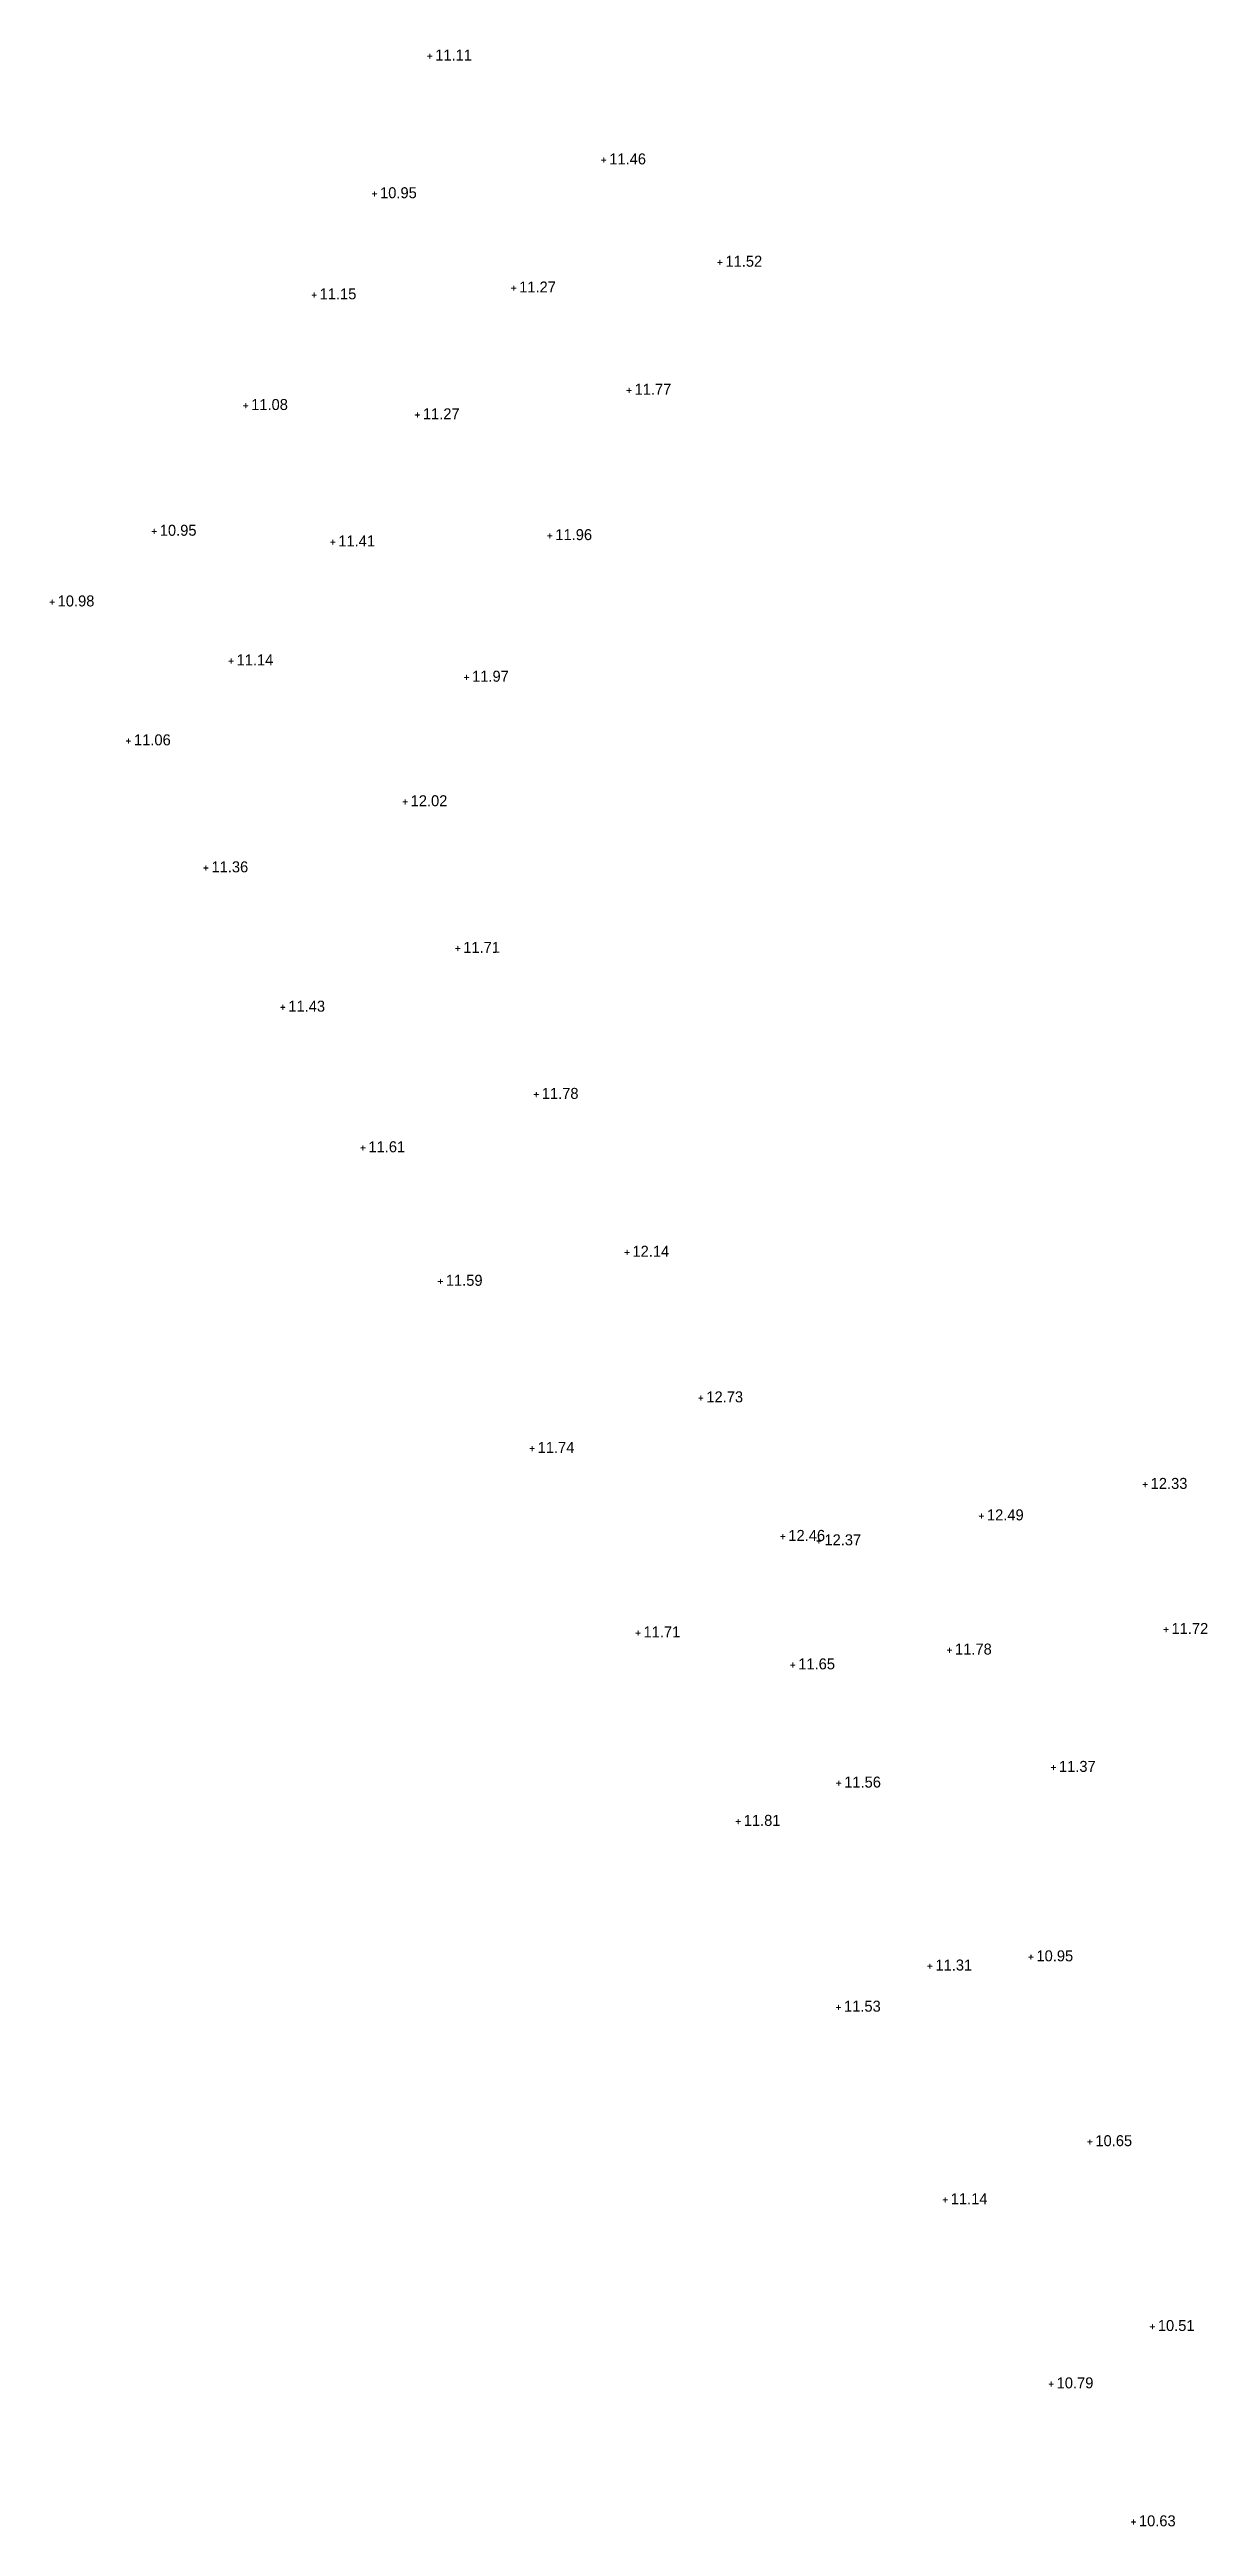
# Model space of a CAD drawing. Header units: metres. Extents: x 119225 to 119868, y 6148173 to 6148690.
# Drawn here: x 119225 to 119435.9, y 6148239.2 to 6148690.1 of the extents above; entities that cross this region are included whole.
import ezdxf
from ezdxf.enums import TextEntityAlignment as Align

# ---------------------------------------------------------------- set-up
doc = ezdxf.new("R2010")
doc.units = ezdxf.units.M
doc.layers.get('0').update_dxf_attribs({"linetype": 'CONTINUOUS'})
doc.layers.add('Z_bef', color=4, linetype='CONTINUOUS')
doc.styles.add('FISO', font='FISO')
doc.styles.add('ISO', font='ISO')

# ---------------------------------------------------------------- blocks, each defined once
blk = doc.blocks.new('_MPLUSZH')
at = {"color": 1, "style": 'ISO'}
blk.add_text('+', height=2, dxfattribs=at).set_placement((0, 0), align=Align.MIDDLE)
at = {"style": 'FISO'}
blk.add_attdef('PLUSHÖJD', (1, -1), '', height=2, dxfattribs=at)

msp = doc.modelspace()

# ---------------------------------------------------------------- block references
at = {"layer": 'Z_bef', "extrusion": (1.41091e-08, -2.66725e-08, 1)}
ref = msp.add_blockref('_MPLUSZH', (119294.25, 6148689.12, -0.16), dxfattribs=dict(at, xscale=0.9999947511315105, yscale=0.9999947511315105, zscale=0.9999947511315105, rotation=0.0449887309207433))
ref.add_attrib('PLUSHÖJD', '11.11', (119295.25, 6148688.12, -0.16), dxfattribs={"layer": '0', "extrusion": (1.41091e-08, -2.66725e-08, 1), "height": 2, "rotation": 0.045, "style": 'FISO', "oblique": 360})
ref = msp.add_blockref('_MPLUSZH', (119325.94, 6148670.21, -0.16), dxfattribs=dict(at, xscale=0.9999947511315105, yscale=0.9999947511315105, zscale=0.9999947511315105, rotation=0.0449887309207433))
ref.add_attrib('PLUSHÖJD', '11.46', (119326.95, 6148669.21, -0.16), dxfattribs={"layer": '0', "extrusion": (1.41091e-08, -2.66725e-08, 1), "height": 2, "rotation": 0.045, "style": 'FISO', "oblique": 360})
ref = msp.add_blockref('_MPLUSZH', (119284.2, 6148664.05, -0.16), dxfattribs=dict(at, xscale=0.9999947511315105, yscale=0.9999947511315105, zscale=0.9999947511315105, rotation=0.0449887309207433))
ref.add_attrib('PLUSHÖJD', '10.95', (119285.2, 6148663.05, -0.16), dxfattribs={"layer": '0', "extrusion": (1.41091e-08, -2.66725e-08, 1), "height": 2, "rotation": 0.045, "style": 'FISO', "oblique": 360})
ref = msp.add_blockref('_MPLUSZH', (119347.11, 6148651.58, -0.16), dxfattribs=dict(at, xscale=0.9999947511315105, yscale=0.9999947511315105, zscale=0.9999947511315105, rotation=0.0449887309207433))
ref.add_attrib('PLUSHÖJD', '11.52', (119348.12, 6148650.58, -0.16), dxfattribs={"layer": '0', "extrusion": (1.41091e-08, -2.66725e-08, 1), "height": 2, "rotation": 0.045, "style": 'FISO', "oblique": 360})
ref = msp.add_blockref('_MPLUSZH', (119273.19, 6148645.64, -0.16), dxfattribs=dict(at, xscale=0.9999947511315105, yscale=0.9999947511315105, zscale=0.9999947511315105, rotation=0.0449887309207433))
ref.add_attrib('PLUSHÖJD', '11.15', (119274.19, 6148644.64, -0.16), dxfattribs={"layer": '0', "extrusion": (1.41091e-08, -2.66725e-08, 1), "height": 2, "rotation": 0.045, "style": 'FISO', "oblique": 360})
ref = msp.add_blockref('_MPLUSZH', (119309.54, 6148646.89, -0.16), dxfattribs=dict(at, xscale=0.9999947511315105, yscale=0.9999947511315105, zscale=0.9999947511315105, rotation=0.0449887309207433))
ref.add_attrib('PLUSHÖJD', '11.27', (119310.54, 6148645.89, -0.16), dxfattribs={"layer": '0', "extrusion": (1.41091e-08, -2.66725e-08, 1), "height": 2, "rotation": 0.045, "style": 'FISO', "oblique": 360})
ref = msp.add_blockref('_MPLUSZH', (119260.72, 6148625.49, -0.16), dxfattribs=dict(at, xscale=0.9999947511315105, yscale=0.9999947511315105, zscale=0.9999947511315105, rotation=0.0449887309207433))
ref.add_attrib('PLUSHÖJD', '11.08', (119261.72, 6148624.49, -0.16), dxfattribs={"layer": '0', "extrusion": (1.41091e-08, -2.66725e-08, 1), "height": 2, "rotation": 0.045, "style": 'FISO', "oblique": 360})
ref = msp.add_blockref('_MPLUSZH', (119330.56, 6148628.28, -0.16), dxfattribs=dict(at, xscale=0.9999947511315105, yscale=0.9999947511315105, zscale=0.9999947511315105, rotation=0.0449887309207433))
ref.add_attrib('PLUSHÖJD', '11.77', (119331.56, 6148627.28, -0.16), dxfattribs={"layer": '0', "extrusion": (1.41091e-08, -2.66725e-08, 1), "height": 2, "rotation": 0.045, "style": 'FISO', "oblique": 360})
ref = msp.add_blockref('_MPLUSZH', (119292, 6148623.8, -0.16), dxfattribs=dict(at, xscale=0.9999947511315105, yscale=0.9999947511315105, zscale=0.9999947511315105, rotation=0.0449887309207433))
ref.add_attrib('PLUSHÖJD', '11.27', (119293, 6148622.8, -0.16), dxfattribs={"layer": '0', "extrusion": (1.41091e-08, -2.66725e-08, 1), "height": 2, "rotation": 0.045, "style": 'FISO', "oblique": 360})
ref = msp.add_blockref('_MPLUSZH', (119244.06, 6148602.6, -0.16), dxfattribs=dict(at, xscale=0.9999947511315105, yscale=0.9999947511315105, zscale=0.9999947511315105, rotation=0.0449887309207433))
ref.add_attrib('PLUSHÖJD', '10.95', (119245.07, 6148601.6, -0.16), dxfattribs={"layer": '0', "extrusion": (1.41091e-08, -2.66725e-08, 1), "height": 2, "rotation": 0.045, "style": 'FISO', "oblique": 360})
ref = msp.add_blockref('_MPLUSZH', (119276.59, 6148600.65, -0.16), dxfattribs=dict(at, xscale=0.9999947511315105, yscale=0.9999947511315105, zscale=0.9999947511315105, rotation=0.0449887309207433))
ref.add_attrib('PLUSHÖJD', '11.41', (119277.59, 6148599.65, -0.16), dxfattribs={"layer": '0', "extrusion": (1.41091e-08, -2.66725e-08, 1), "height": 2, "rotation": 0.045, "style": 'FISO', "oblique": 360})
ref = msp.add_blockref('_MPLUSZH', (119316.13, 6148601.79, -0.16), dxfattribs=dict(at, xscale=0.9999947511315105, yscale=0.9999947511315105, zscale=0.9999947511315105, rotation=0.0449887309207433))
ref.add_attrib('PLUSHÖJD', '11.96', (119317.13, 6148600.8, -0.16), dxfattribs={"layer": '0', "extrusion": (1.41091e-08, -2.66725e-08, 1), "height": 2, "rotation": 0.045, "style": 'FISO', "oblique": 360})
ref = msp.add_blockref('_MPLUSZH', (119225.47, 6148589.73, -0.16), dxfattribs=dict(at, xscale=0.9999947511315105, yscale=0.9999947511315105, zscale=0.9999947511315105, rotation=0.0449887309207433))
ref.add_attrib('PLUSHÖJD', '10.98', (119226.47, 6148588.73, -0.16), dxfattribs={"layer": '0', "extrusion": (1.41091e-08, -2.66725e-08, 1), "height": 2, "rotation": 0.045, "style": 'FISO', "oblique": 360})
ref = msp.add_blockref('_MPLUSZH', (119258.06, 6148579, -0.16), dxfattribs=dict(at, xscale=0.9999947511315105, yscale=0.9999947511315105, zscale=0.9999947511315105, rotation=0.0449887309207433))
ref.add_attrib('PLUSHÖJD', '11.14', (119259.06, 6148578, -0.16), dxfattribs={"layer": '0', "extrusion": (1.41091e-08, -2.66725e-08, 1), "height": 2, "rotation": 0.045, "style": 'FISO', "oblique": 360})
ref = msp.add_blockref('_MPLUSZH', (119300.96, 6148576.02, -0.16), dxfattribs=dict(at, xscale=0.9999947511315105, yscale=0.9999947511315105, zscale=0.9999947511315105, rotation=0.0449887309207433))
ref.add_attrib('PLUSHÖJD', '11.97', (119301.96, 6148575.02, -0.16), dxfattribs={"layer": '0', "extrusion": (1.41091e-08, -2.66725e-08, 1), "height": 2, "rotation": 0.045, "style": 'FISO', "oblique": 360})
ref = msp.add_blockref('_MPLUSZH', (119239.38, 6148564.44, -0.16), dxfattribs=dict(at, xscale=0.9999947511315105, yscale=0.9999947511315105, zscale=0.9999947511315105, rotation=0.0449887309207433))
ref.add_attrib('PLUSHÖJD', '11.06', (119240.38, 6148563.44, -0.16), dxfattribs={"layer": '0', "extrusion": (1.41091e-08, -2.66725e-08, 1), "height": 2, "rotation": 0.045, "style": 'FISO', "oblique": 360})
ref = msp.add_blockref('_MPLUSZH', (119289.77, 6148553.35, -0.16), dxfattribs=dict(at, xscale=0.9999947511315105, yscale=0.9999947511315105, zscale=0.9999947511315105, rotation=0.0449887309207433))
ref.add_attrib('PLUSHÖJD', '12.02', (119290.77, 6148552.35, -0.16), dxfattribs={"layer": '0', "extrusion": (1.41091e-08, -2.66725e-08, 1), "height": 2, "rotation": 0.045, "style": 'FISO', "oblique": 360})
ref = msp.add_blockref('_MPLUSZH', (119253.48, 6148541.32, -0.16), dxfattribs=dict(at, xscale=0.9999947511315105, yscale=0.9999947511315105, zscale=0.9999947511315105, rotation=0.0449887309207433))
ref.add_attrib('PLUSHÖJD', '11.36', (119254.49, 6148540.32, -0.16), dxfattribs={"layer": '0', "extrusion": (1.41091e-08, -2.66725e-08, 1), "height": 2, "rotation": 0.045, "style": 'FISO', "oblique": 360})
ref = msp.add_blockref('_MPLUSZH', (119299.35, 6148526.66, -0.16), dxfattribs=dict(at, xscale=0.9999947511315105, yscale=0.9999947511315105, zscale=0.9999947511315105, rotation=0.0449887309207433))
ref.add_attrib('PLUSHÖJD', '11.71', (119300.35, 6148525.66, -0.16), dxfattribs={"layer": '0', "extrusion": (1.41091e-08, -2.66725e-08, 1), "height": 2, "rotation": 0.045, "style": 'FISO', "oblique": 360})
ref = msp.add_blockref('_MPLUSZH', (119267.49, 6148515.95, -0.16), dxfattribs=dict(at, xscale=0.9999947511315105, yscale=0.9999947511315105, zscale=0.9999947511315105, rotation=0.0449887309207433))
ref.add_attrib('PLUSHÖJD', '11.43', (119268.49, 6148514.95, -0.16), dxfattribs={"layer": '0', "extrusion": (1.41091e-08, -2.66725e-08, 1), "height": 2, "rotation": 0.045, "style": 'FISO', "oblique": 360})
ref = msp.add_blockref('_MPLUSZH', (119313.66, 6148500.07, -0.16), dxfattribs=dict(at, xscale=0.9999947511315105, yscale=0.9999947511315105, zscale=0.9999947511315105, rotation=0.0449887309207433))
ref.add_attrib('PLUSHÖJD', '11.78', (119314.66, 6148499.07, -0.16), dxfattribs={"layer": '0', "extrusion": (1.41091e-08, -2.66725e-08, 1), "height": 2, "rotation": 0.045, "style": 'FISO', "oblique": 360})
ref = msp.add_blockref('_MPLUSZH', (119282.08, 6148490.35, -0.16), dxfattribs=dict(at, xscale=0.9999947511315105, yscale=0.9999947511315105, zscale=0.9999947511315105, rotation=0.0449887309207433))
ref.add_attrib('PLUSHÖJD', '11.61', (119283.08, 6148489.35, -0.16), dxfattribs={"layer": '0', "extrusion": (1.41091e-08, -2.66725e-08, 1), "height": 2, "rotation": 0.045, "style": 'FISO', "oblique": 360})
ref = msp.add_blockref('_MPLUSZH', (119330.18, 6148471.33, -0.16), dxfattribs=dict(at, xscale=0.9999947511315105, yscale=0.9999947511315105, zscale=0.9999947511315105, rotation=0.0449887309207433))
ref.add_attrib('PLUSHÖJD', '12.14', (119331.18, 6148470.33, -0.16), dxfattribs={"layer": '0', "extrusion": (1.41091e-08, -2.66725e-08, 1), "height": 2, "rotation": 0.045, "style": 'FISO', "oblique": 360})
ref = msp.add_blockref('_MPLUSZH', (119296.18, 6148466.04, -0.16), dxfattribs=dict(at, xscale=0.9999947511315105, yscale=0.9999947511315105, zscale=0.9999947511315105, rotation=0.0449887309207433))
ref.add_attrib('PLUSHÖJD', '11.59', (119297.18, 6148465.04, -0.16), dxfattribs={"layer": '0', "extrusion": (1.41091e-08, -2.66725e-08, 1), "height": 2, "rotation": 0.045, "style": 'FISO', "oblique": 360})
ref = msp.add_blockref('_MPLUSZH', (119343.64, 6148444.82, -0.16), dxfattribs=dict(at, xscale=0.9999947511315105, yscale=0.9999947511315105, zscale=0.9999947511315105, rotation=0.0449887309207433))
ref.add_attrib('PLUSHÖJD', '12.73', (119344.64, 6148443.82, -0.16), dxfattribs={"layer": '0', "extrusion": (1.41091e-08, -2.66725e-08, 1), "height": 2, "rotation": 0.045, "style": 'FISO', "oblique": 360})
ref = msp.add_blockref('_MPLUSZH', (119312.9, 6148435.61, -0.16), dxfattribs=dict(at, xscale=0.9999947511315105, yscale=0.9999947511315105, zscale=0.9999947511315105, rotation=0.0449887309207433))
ref.add_attrib('PLUSHÖJD', '11.74', (119313.91, 6148434.61, -0.16), dxfattribs={"layer": '0', "extrusion": (1.41091e-08, -2.66725e-08, 1), "height": 2, "rotation": 0.045, "style": 'FISO', "oblique": 360})
ref = msp.add_blockref('_MPLUSZH', (119424.58, 6148429.06, -0.16), dxfattribs=dict(at, xscale=0.9999947511315105, yscale=0.9999947511315105, zscale=0.9999947511315105, rotation=0.0449887309207433))
ref.add_attrib('PLUSHÖJD', '12.33', (119425.58, 6148428.06, -0.16), dxfattribs={"layer": '0', "extrusion": (1.41091e-08, -2.66725e-08, 1), "height": 2, "rotation": 0.045, "style": 'FISO', "oblique": 360})
ref = msp.add_blockref('_MPLUSZH', (119394.74, 6148423.33, -0.16), dxfattribs=dict(at, xscale=0.9999947511315105, yscale=0.9999947511315105, zscale=0.9999947511315105, rotation=0.0449887309207433))
ref.add_attrib('PLUSHÖJD', '12.49', (119395.75, 6148422.33, -0.16), dxfattribs={"layer": '0', "extrusion": (1.41091e-08, -2.66725e-08, 1), "height": 2, "rotation": 0.045, "style": 'FISO', "oblique": 360})
ref = msp.add_blockref('_MPLUSZH', (119358.57, 6148419.59, -0.16), dxfattribs=dict(at, xscale=0.9999947511315105, yscale=0.9999947511315105, zscale=0.9999947511315105, rotation=0.0449887309207433))
ref.add_attrib('PLUSHÖJD', '12.46', (119359.58, 6148418.59, -0.16), dxfattribs={"layer": '0', "extrusion": (1.41091e-08, -2.66725e-08, 1), "height": 2, "rotation": 0.045, "style": 'FISO', "oblique": 360})
ref = msp.add_blockref('_MPLUSZH', (119365.15, 6148418.79, -0.16), dxfattribs=dict(at, xscale=0.9999947511315105, yscale=0.9999947511315105, zscale=0.9999947511315105, rotation=0.0449887309207433))
ref.add_attrib('PLUSHÖJD', '12.37', (119366.15, 6148417.79, -0.16), dxfattribs={"layer": '0', "extrusion": (1.41091e-08, -2.66725e-08, 1), "height": 2, "rotation": 0.045, "style": 'FISO', "oblique": 360})
ref = msp.add_blockref('_MPLUSZH', (119332.19, 6148402.03, -0.16), dxfattribs=dict(at, xscale=0.9999947511315105, yscale=0.9999947511315105, zscale=0.9999947511315105, rotation=0.0449887309207433))
ref.add_attrib('PLUSHÖJD', '11.71', (119333.19, 6148401.03, -0.16), dxfattribs={"layer": '0', "extrusion": (1.41091e-08, -2.66725e-08, 1), "height": 2, "rotation": 0.045, "style": 'FISO', "oblique": 360})
ref = msp.add_blockref('_MPLUSZH', (119428.37, 6148402.65, -0.16), dxfattribs=dict(at, xscale=0.9999947511315105, yscale=0.9999947511315105, zscale=0.9999947511315105, rotation=0.0449887309207433))
ref.add_attrib('PLUSHÖJD', '11.72', (119429.37, 6148401.65, -0.16), dxfattribs={"layer": '0', "extrusion": (1.41091e-08, -2.66725e-08, 1), "height": 2, "rotation": 0.045, "style": 'FISO', "oblique": 360})
ref = msp.add_blockref('_MPLUSZH', (119360.38, 6148396.2, -0.16), dxfattribs=dict(at, xscale=0.9999947511315105, yscale=0.9999947511315105, zscale=0.9999947511315105, rotation=0.0449887309207433))
ref.add_attrib('PLUSHÖJD', '11.65', (119361.38, 6148395.2, -0.16), dxfattribs={"layer": '0', "extrusion": (1.41091e-08, -2.66725e-08, 1), "height": 2, "rotation": 0.045, "style": 'FISO', "oblique": 360})
ref = msp.add_blockref('_MPLUSZH', (119388.93, 6148398.9, -0.16), dxfattribs=dict(at, xscale=0.9999947511315105, yscale=0.9999947511315105, zscale=0.9999947511315105, rotation=0.0449887309207433))
ref.add_attrib('PLUSHÖJD', '11.78', (119389.94, 6148397.9, -0.16), dxfattribs={"layer": '0', "extrusion": (1.41091e-08, -2.66725e-08, 1), "height": 2, "rotation": 0.045, "style": 'FISO', "oblique": 360})
ref = msp.add_blockref('_MPLUSZH', (119407.87, 6148377.54, -0.16), dxfattribs=dict(at, xscale=0.9999947511315105, yscale=0.9999947511315105, zscale=0.9999947511315105, rotation=0.0449887309207433))
ref.add_attrib('PLUSHÖJD', '11.37', (119408.87, 6148376.54, -0.16), dxfattribs={"layer": '0', "extrusion": (1.41091e-08, -2.66725e-08, 1), "height": 2, "rotation": 0.045, "style": 'FISO', "oblique": 360})
ref = msp.add_blockref('_MPLUSZH', (119368.75, 6148374.68, -0.16), dxfattribs=dict(at, xscale=0.9999947511315105, yscale=0.9999947511315105, zscale=0.9999947511315105, rotation=0.0449887309207433))
ref.add_attrib('PLUSHÖJD', '11.56', (119369.75, 6148373.68, -0.16), dxfattribs={"layer": '0', "extrusion": (1.41091e-08, -2.66725e-08, 1), "height": 2, "rotation": 0.045, "style": 'FISO', "oblique": 360})
ref = msp.add_blockref('_MPLUSZH', (119350.45, 6148367.71, -0.16), dxfattribs=dict(at, xscale=0.9999947511315105, yscale=0.9999947511315105, zscale=0.9999947511315105, rotation=0.0449887309207433))
ref.add_attrib('PLUSHÖJD', '11.81', (119351.45, 6148366.71, -0.16), dxfattribs={"layer": '0', "extrusion": (1.41091e-08, -2.66725e-08, 1), "height": 2, "rotation": 0.045, "style": 'FISO', "oblique": 360})
ref = msp.add_blockref('_MPLUSZH', (119385.37, 6148341.37, -0.16), dxfattribs=dict(at, xscale=0.9999947511315105, yscale=0.9999947511315105, zscale=0.9999947511315105, rotation=0.0449887309207433))
ref.add_attrib('PLUSHÖJD', '11.31', (119386.37, 6148340.37, -0.16), dxfattribs={"layer": '0', "extrusion": (1.41091e-08, -2.66725e-08, 1), "height": 2, "rotation": 0.045, "style": 'FISO', "oblique": 360})
ref = msp.add_blockref('_MPLUSZH', (119403.77, 6148343.04, -0.16), dxfattribs=dict(at, xscale=0.9999947511315105, yscale=0.9999947511315105, zscale=0.9999947511315105, rotation=0.0449887309207433))
ref.add_attrib('PLUSHÖJD', '10.95', (119404.77, 6148342.05, -0.16), dxfattribs={"layer": '0', "extrusion": (1.41091e-08, -2.66725e-08, 1), "height": 2, "rotation": 0.045, "style": 'FISO', "oblique": 360})
ref = msp.add_blockref('_MPLUSZH', (119368.72, 6148333.88, -0.16), dxfattribs=dict(at, xscale=0.9999947511315105, yscale=0.9999947511315105, zscale=0.9999947511315105, rotation=0.0449887309207433))
ref.add_attrib('PLUSHÖJD', '11.53', (119369.72, 6148332.88, -0.16), dxfattribs={"layer": '0', "extrusion": (1.41091e-08, -2.66725e-08, 1), "height": 2, "rotation": 0.045, "style": 'FISO', "oblique": 360})
ref = msp.add_blockref('_MPLUSZH', (119414.51, 6148309.39, -0.16), dxfattribs=dict(at, xscale=0.9999947511315105, yscale=0.9999947511315105, zscale=0.9999947511315105, rotation=0.0449887309207433))
ref.add_attrib('PLUSHÖJD', '10.65', (119415.51, 6148308.39, -0.16), dxfattribs={"layer": '0', "extrusion": (1.41091e-08, -2.66725e-08, 1), "height": 2, "rotation": 0.045, "style": 'FISO', "oblique": 360})
ref = msp.add_blockref('_MPLUSZH', (119388.16, 6148298.82, -0.16), dxfattribs=dict(at, xscale=0.9999947511315105, yscale=0.9999947511315105, zscale=0.9999947511315105, rotation=0.0449887309207433))
ref.add_attrib('PLUSHÖJD', '11.14', (119389.16, 6148297.82, -0.16), dxfattribs={"layer": '0', "extrusion": (1.41091e-08, -2.66725e-08, 1), "height": 2, "rotation": 0.045, "style": 'FISO', "oblique": 360})
ref = msp.add_blockref('_MPLUSZH', (119425.88, 6148275.74, -0.16), dxfattribs=dict(at, xscale=0.9999947511315105, yscale=0.9999947511315105, zscale=0.9999947511315105, rotation=0.0449887309207433))
ref.add_attrib('PLUSHÖJD', '10.51', (119426.88, 6148274.74, -0.16), dxfattribs={"layer": '0', "extrusion": (1.41091e-08, -2.66725e-08, 1), "height": 2, "rotation": 0.045, "style": 'FISO', "oblique": 360})
ref = msp.add_blockref('_MPLUSZH', (119407.45, 6148265.3, -0.16), dxfattribs=dict(at, xscale=0.9999947511315105, yscale=0.9999947511315105, zscale=0.9999947511315105, rotation=0.0449887309207433))
ref.add_attrib('PLUSHÖJD', '10.79', (119408.45, 6148264.3, -0.16), dxfattribs={"layer": '0', "extrusion": (1.41091e-08, -2.66725e-08, 1), "height": 2, "rotation": 0.045, "style": 'FISO', "oblique": 360})
ref = msp.add_blockref('_MPLUSZH', (119422.44, 6148240.18, -0.16), dxfattribs=dict(at, xscale=0.9999947511315105, yscale=0.9999947511315105, zscale=0.9999947511315105, rotation=0.0449887309207433))
ref.add_attrib('PLUSHÖJD', '10.63', (119423.44, 6148239.18, -0.16), dxfattribs={"layer": '0', "extrusion": (1.41091e-08, -2.66725e-08, 1), "height": 2, "rotation": 0.045, "style": 'FISO', "oblique": 360})

doc.saveas('drawing.dxf')
